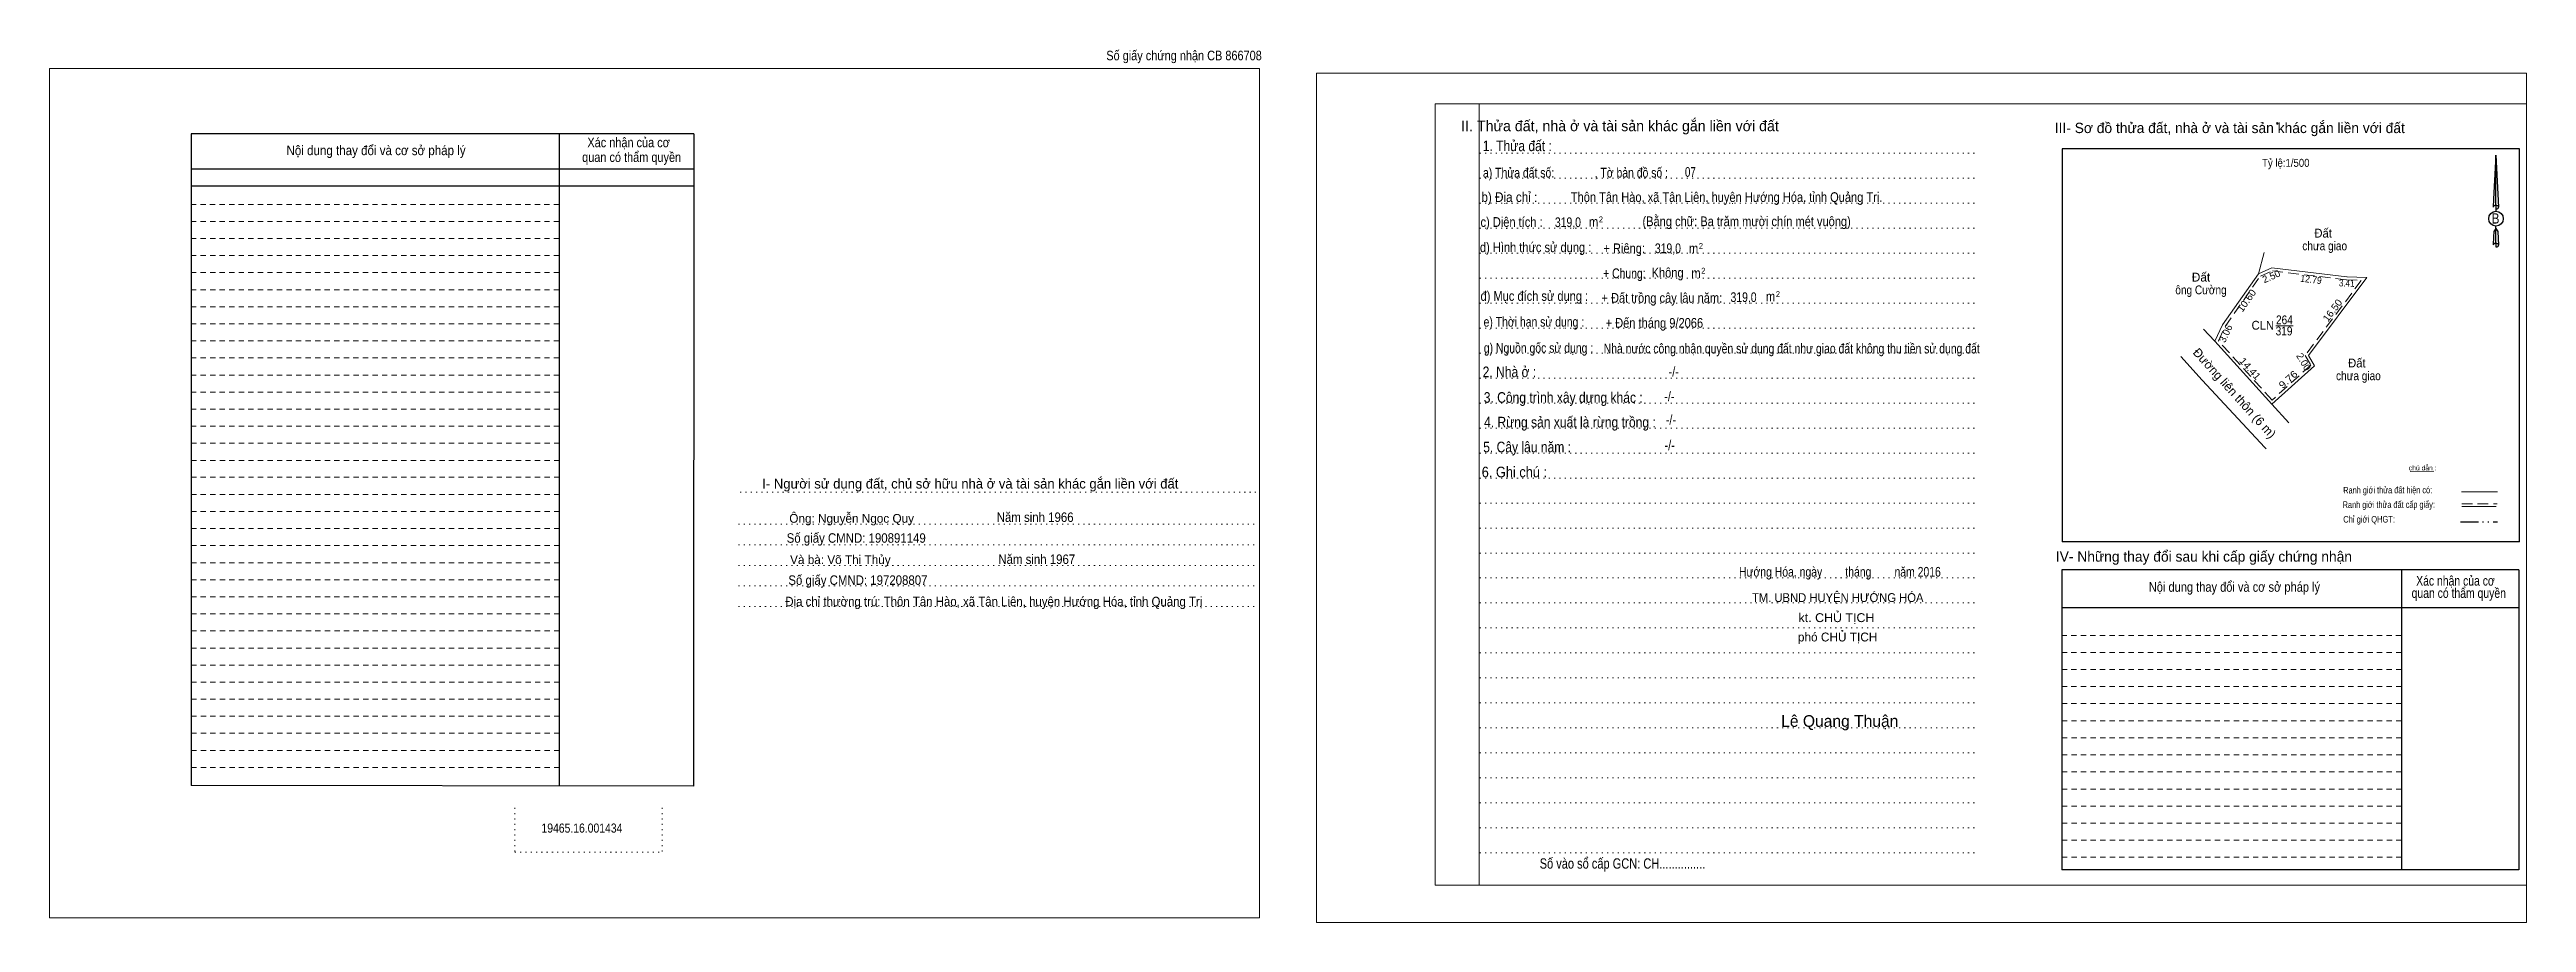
# Model space of a CAD drawing. Header units: metres. Extents: x 547674 to 548748, y 1838398 to 1838573.
# Drawn here: x 547673.5 to 548093.6, y 1838398.1 to 1838546 of the extents above; entities that cross this region are included whole.
import ezdxf
from ezdxf.enums import TextEntityAlignment as Align

# ---------------------------------------------------------------- set-up
doc = ezdxf.new("R2010")
doc.units = ezdxf.units.M
doc.header["$LTSCALE"] = 0.6
doc.header["$PDMODE"] = 32
doc.header["$PDSIZE"] = 0.3
for name, pattern in [('DASH_DOUBLE_DOT', [9.2, 5, -1.2, 0.3, -1.2, 0.3, -1.2]), ('DOTTED', [1.5, 0.3, -1.2]), ('MEDIUM_DASHED', [4.5, 3, -1.5]), ('SHORT_DASHED', [2.7, 1.5, -1.2])]:
    doc.linetypes.add(name, pattern=pattern)
for name, color, linetype, lineweight in [('1', 7, 'DOTTED', 13), ('12', 7, 'Continuous', 25), ('18', 7, 'Continuous', 13), ('2', 7, 'SHORT_DASHED', 13), ('28', 7, 'Continuous', 25), ('3', 7, 'Continuous', 13), ('63', 7, 'Continuous', 13), ('7', 7, 'Continuous', 13)]:
    doc.layers.add(name, color=color, linetype=linetype, lineweight=lineweight)
doc.layers.add('40', color=7, linetype='Continuous')

msp = doc.modelspace()

# ---------------------------------------------------------------- texts
at = {"layer": '12'}
for s, height, width, p in [('Tỷ lệ:1/500', 1.35, 0.9, (548052.82, 1838526.16)), ('B', 1.728, 0.85, (548088.405, 1838516.54))]:
    msp.add_text(s, height=height, dxfattribs=dict(at, width=width)).set_placement(p, align=Align.CENTER)
msp.add_text('chú dẫn :', height=0.8306, rotation=359.974, dxfattribs=at).set_placement((548076.0398, 1838474.6988), align=Align.CENTER)
for s, height, width, p in [('Ranh giới thửa đất hiện có:', 1.128, 0.8, (548070.1087, 1838470.7975)), ('Chỉ giới QHGT:', 1.123, 0.85, (548066.9587, 1838465.8504)), ('Ranh giới thửa đất cấp giấy:', 1.123, 0.8, (548070.2937, 1838468.3382))]:
    msp.add_text(s, height=height, rotation=0.135, dxfattribs=dict(at, width=width)).set_placement(p, align=Align.CENTER)
at = {"layer": '18'}
for s, height, p in [('II. Thửa đất, nhà ở và tài sản khác gắn liền với đất', 1.8, (547939.9, 1838532.2)), ('phó CHỦ TỊCH', 1.5, (547976.81, 1838445.7)), ('Lê Quang Thuận', 1.98, (547977.175, 1838431.22))]:
    msp.add_text(s, height=height, dxfattribs=at).set_placement(p, align=Align.CENTER)
for s, height, width, p in [('1. Thửa đất :', 1.8, 0.85, (547922.485, 1838528.82)), ('a) Thửa đất số:              , Tờ bản đồ số : ', 1.65, 0.8, (547932.595, 1838524.34)), ('07', 1.65, 0.75, (547951.835, 1838524.46)), ('b) Địa chỉ : ', 1.65, 0.9, (547921.41, 1838520.2)), (' Thôn Tân Hào, xã Tân Liên, huyện Hướng Hóa, tỉnh Quảng Trị.', 1.65, 0.85, (547957.72, 1838520.2)), ('c) Diện tích :                                                   ', 1.65, 0.85, (547934.795, 1838515.98)), ('319,0', 1.65, 0.8, (547931.065, 1838515.94)), (' m', 1.65, 0.85, (547935.165, 1838516.02)), ('2', 1, 0.75, (547936.665, 1838516.74)), ('(Bằng chữ: Ba trăm mười chín mét vuông)', 1.65, 0.85, (547961.375, 1838516.1)), ('d) Hình thức sử dụng :', 1.65, 0.85, (547925.585, 1838511.7)), ('+ Riêng: ', 1.65, 0.85, (547940.875, 1838511.52)), ('319,0', 1.65, 0.8, (547948.025, 1838511.52)), ('2', 1, 0.75, (547953.625, 1838512.24)), ('       + Chung:', 1.65, 0.8, (547938.925, 1838507.28)), ('Không', 1.65, 0.85, (547947.975, 1838507.4)), (' m', 1.65, 0.85, (547952.125, 1838511.52)), ('2', 1, 0.75, (547954.035, 1838508.05)), ('đ) Mục đích sử dụng :', 1.65, 0.85, (547925.375, 1838503.44)), ('+ Đất trồng cây lâu năm:', 1.65, 0.85, (547946.995, 1838503.12)), (' m', 1.65, 0.85, (547952.525, 1838507.33)), (' m', 1.65, 0.85, (547965.175, 1838503.36)), ('2', 1, 0.75, (547966.685, 1838504.08)), ('e) Thời hạn sử dụng :', 1.65, 0.8, (547925.29, 1838499.06)), ('+ Đến tháng 9/2066', 1.65, 0.85, (547945.73, 1838498.88)), ('g) Nguồn gốc sử dụng :', 1.65, 0.8, (547926.075, 1838494.64)), ('Nhà nước công nhận quyền sử dụng đất như giao đất không thu tiền sử dụng đất', 1.65, 0.8, (547969.025, 1838494.54)), ('2. Nhà ở :', 1.8, 0.85, (547921.145, 1838490.5)), ('3. Công trình xây dựng khác :', 1.8, 0.85, (547930.27, 1838486.16)), ('4. Rừng sản xuất là rừng trồng :', 1.8, 0.85, (547931.405, 1838481.98)), ('5. Cây lâu năm :', 1.8, 0.85, (547924.145, 1838477.76)), ('6. Ghi chú :', 1.8, 0.9, (547921.985, 1838473.52)), ('Hướng Hóa, ngày        tháng        năm 2016', 1.65, 0.8, (547977.195, 1838456.68)), ('TM. UBND HUYỆN HƯỚNG HÓA', 1.5, 0.95, (547976.825, 1838452.38)), ('kt. CHỦ TỊCH', 1.5, 1.05, (547976.615, 1838448.98)), ('19465.16.001434', 1.55, 0.85, (547763.835, 1838413.28)), ('Số vào sổ cấp GCN: CH...............', 1.75, 0.8, (547940.32, 1838407.18))]:
    msp.add_text(s, height=height, dxfattribs=dict(at, width=width)).set_placement(p, align=Align.CENTER)
at = {"layer": '2'}
for s, width, p in [('Nội dung thay đổi và cơ sở pháp lý', 0.9, (547728.92, 1838528.14)), ('Nội dung thay đổi và cơ sở pháp lý', 0.9, (547728.92, 1838528.14)), ('Xác nhận của cơ', 0.85, (547771.755, 1838529.48)), ('Xác nhận của cơ', 0.85, (547771.755, 1838529.48)), (' quan có thẩm quyền', 0.85, (547772.01, 1838526.98)), (' quan có thẩm quyền', 0.85, (547772.01, 1838526.98))]:
    msp.add_text(s, height=1.63, dxfattribs=dict(at, width=width)).set_placement(p, align=Align.CENTER)
at = {"layer": '28'}
for s, height, width, p in [('-/-', 1.65, 0.85, (547949.015, 1838490.6)), ('-/-', 1.65, 0.85, (547948.275, 1838486.42)), ('-/-', 1.65, 0.85, (547948.535, 1838482.48)), ('-/-', 1.65, 0.85, (547948.325, 1838478.14)), ('Năm sinh 1966', 1.61, 0.9, (547840.705, 1838465.96)), ('Số giấy CMND: 190891149', 1.61, 0.9, (547810.36, 1838462.43)), ('Năm sinh 1967', 1.61, 0.9, (547840.98, 1838458.83)), ('Số giấy CMND: 197208807', 1.61, 0.9, (547810.645, 1838455.29)), ('Nội dung thay đổi và cơ sở pháp lý', 1.65, 0.85, (548044.11, 1838454.12)), (' quan có thẩm quyền', 1.65, 0.8, (548081.915, 1838453.08)), ('Xác nhận của cơ', 1.65, 0.8, (548081.6, 1838455.16)), ('Địa chỉ thường trú: Thôn Tân Hào, xã Tân Liên, huyện Hướng Hóa, tỉnh Quảng Trị', 1.61, 0.9, (547833.695, 1838451.66))]:
    msp.add_text(s, height=height, dxfattribs=dict(at, width=width)).set_placement(p, align=Align.CENTER)
for s, height, p in [('I- Người sử dụng đất, chủ sở hữu nhà ở và tài sản khác gắn liền với đất', 1.653, (547829.71, 1838471.62)), ('Ông: Nguyễn Ngọc Quy', 1.49, (547809.585, 1838465.82)), ('Và bà: Võ Thị Thủy', 1.49, (547807.67, 1838458.82)), ('IV- Những thay đổi sau khi cấp giấy chứng nhận', 1.75, (548038.935, 1838459.22))]:
    msp.add_text(s, height=height, dxfattribs=at).set_placement(p, align=Align.CENTER)
at = {"layer": '3'}
for s, width, p in [('chưa giao', 0.85, (548059.42, 1838512.01)), ('Đất ', 0.95, (548059.42, 1838514.17)), ('ông Cường', 0.85, (548038.44, 1838504.55)), ('264', 0.85, (548052.585, 1838499.47)), ('CLN', 0.95, (548048.92, 1838498.55)), ('319', 0.85, (548052.525, 1838497.58)), ('Đất ', 0.95, (548065.14, 1838492.15)), ('chưa giao', 0.85, (548065.14, 1838489.99))]:
    msp.add_text(s, height=1.5, dxfattribs=dict(at, width=width)).set_placement(p, align=Align.CENTER)
msp.add_text('Đất', height=1.5, dxfattribs=at).set_placement((548038.44, 1838506.71), align=Align.CENTER)
for s, rotation, width, p in [('10.60', 54.871, 1.05, (548046.6687, 1838503.1347)), ('12.79', 353.042, 0.9, (548057.0373, 1838506.4806)), ('3.41', 357.985, 0.85, (548063.1389, 1838505.8539)), ('16.50', 53.179, 1.05, (548061.2242, 1838501.4654)), ('14.41', 312.132, 1.1, (548046.3303, 1838491.5425)), ('9.76', 42.009, 1.15, (548053.6235, 1838489.6641))]:
    msp.add_text(s, height=1.2, rotation=rotation, dxfattribs=dict(at, width=width)).set_placement(p, align=Align.CENTER)
for s, height, rotation, p in [('2.50', 1.2, 23.8, (548050.5979, 1838507.0418)), ('3.06', 1.2, 64.859, (548043.1699, 1838497.6501)), ('Đường liên thôn (6 m)', 1.5, 312.132, (548043.5666, 1838487.2881)), ('2.00', 1.2, 300.277, (548055.3267, 1838492.8025))]:
    msp.add_text(s, height=height, rotation=rotation, dxfattribs=at).set_placement(p, align=Align.CENTER)
at = {"layer": '40', "width": 0.85}
msp.add_text('Số giấy chứng nhận CB 866708', height=1.63, dxfattribs=at).set_placement((547865.96, 1838544.22), align=Align.CENTER)
at = {"layer": '63'}
msp.add_text('III- Sơ đồ thửa đất, nhà ở và tài sản khác gắn liền với đất', height=1.75, dxfattribs=at).set_placement((548043.325, 1838531.88), align=Align.CENTER)
at = {"layer": '7', "width": 0.8}
msp.add_text('319,0', height=1.65, dxfattribs=at).set_placement((547960.855, 1838503.24), align=Align.CENTER)

# ---------------------------------------------------------------- linework, layer by layer
at = {"layer": '1', "linetype": 'Continuous'}
for p, q in [((547908.54, 1838536.86), (548093.64, 1838536.86)), ((547908.54, 1838536.86), (547908.54, 1838404.36)), ((548093.64, 1838536.86), (548093.64, 1838403.26)), ((547908.54, 1838404.36), (548093.64, 1838404.36))]:
    msp.add_line(p, q, dxfattribs=at)
at = {"layer": '1'}
for p, q in [((547916.04, 1838536.86), (547916.04, 1838404.36)), ((547916.12, 1838528.46), (548000.66, 1838528.46)), ((547916.12, 1838524.22), (548000.66, 1838524.22)), ((547916.12, 1838520), (548000.66, 1838520)), ((547916.12, 1838515.76), (548000.66, 1838515.76)), ((547916.12, 1838511.52), (548000.66, 1838511.52)), ((547916.12, 1838507.28), (548000.66, 1838507.28)), ((547916.12, 1838503.04), (548000.66, 1838503.04)), ((547916.12, 1838498.82), (548000.66, 1838498.82)), ((547916.12, 1838494.58), (548000.66, 1838494.58)), ((547916.12, 1838490.34), (548000.66, 1838490.34)), ((547916.12, 1838486.1), (548000.66, 1838486.1)), ((547916.12, 1838481.88), (548000.66, 1838481.88)), ((547916.12, 1838477.64), (548000.66, 1838477.64)), ((547916.12, 1838473.4), (548000.66, 1838473.4)), ((547790.68, 1838471), (547878.73, 1838471)), ((547916.12, 1838469.16), (548000.66, 1838469.16)), ((547790.38, 1838465.6), (547878.43, 1838465.6)), ((547916.12, 1838464.92), (548000.66, 1838464.92)), ((547790.38, 1838462.1), (547878.43, 1838462.1)), ((547790.38, 1838458.6), (547878.43, 1838458.6)), ((547916.12, 1838460.68), (548000.66, 1838460.68)), ((547790.38, 1838455.1), (547878.43, 1838455.1)), ((547916.12, 1838456.46), (548000.66, 1838456.46)), ((547790.38, 1838451.6), (547878.43, 1838451.6)), ((547916.12, 1838452.22), (548000.66, 1838452.22)), ((547916.12, 1838447.98), (548000.66, 1838447.98)), ((547916.12, 1838443.74), (548000.66, 1838443.74)), ((547916.12, 1838439.52), (548000.66, 1838439.52)), ((547916.12, 1838435.28), (548000.66, 1838435.28)), ((547916.12, 1838431.04), (548000.66, 1838431.04)), ((547916.12, 1838426.8), (548000.66, 1838426.8)), ((547916.12, 1838422.56), (548000.66, 1838422.56)), ((547752.45, 1838417.48), (547752.45, 1838409.96)), ((547777.44, 1838417.48), (547777.44, 1838409.96)), ((547916.12, 1838418.34), (548000.66, 1838418.34)), ((547916.12, 1838414.1), (548000.66, 1838414.1)), ((547752.45, 1838409.96), (547777.44, 1838409.96)), ((547916.12, 1838409.86), (548000.66, 1838409.86))]:
    msp.add_line(p, q, dxfattribs=at)
at = {"layer": '1', "linetype": 'Continuous'}
for points in [[(547673.54, 1838398.82), (547878.74, 1838398.82), (547878.74, 1838542.82), (547673.54, 1838542.82)], [(547673.54, 1838542.82), (547878.74, 1838542.82), (547878.74, 1838398.82), (547673.54, 1838398.82)], [(547673.54, 1838398.82), (547878.74, 1838398.82), (547878.74, 1838542.82), (547673.54, 1838542.82)], [(547888.44, 1838398.06), (548093.64, 1838398.06), (548093.64, 1838542.06), (547888.44, 1838542.06)], [(547916.04, 1838536.86), (548093.64, 1838536.86), (548093.64, 1838404.36), (547916.04, 1838404.36)]]:
    msp.add_lwpolyline(points, close=True, dxfattribs=at)
at = {"layer": '12'}
for p, q in [((548092.44, 1838529.2), (548014.91, 1838529.2)), ((548088.45, 1838528.16), (548088.92, 1838519.32)), ((548088.45, 1838528.16), (548088.92, 1838519.32)), ((548088.45, 1838528.16), (548088.92, 1838519.32)), ((548088.07, 1838520.7), (548088, 1838519.34)), ((548088.45, 1838519.62), (548088.45, 1838519.28)), ((548088.45, 1838519.28), (548088.45, 1838519.02)), ((548088.45, 1838519.02), (548088.45, 1838518.68)), ((548088.45, 1838519.02), (548088.45, 1838518.68)), ((548088.45, 1838519.02), (548088.45, 1838518.68)), ((548088.92, 1838519.32), (548088.92, 1838519.34)), ((548088.45, 1838515.7), (548088.45, 1838516.1)), ((548088.45, 1838515.7), (548088.45, 1838516.1)), ((548088.45, 1838515.7), (548088.45, 1838516.1)), ((548088.45, 1838515.7), (548088.8, 1838515.22)), ((548088.45, 1838515.7), (548088.8, 1838515.22)), ((548088.45, 1838515.7), (548088.8, 1838515.22)), ((548088.45, 1838513.2), (548088.45, 1838512.86)), ((548088.8, 1838515.22), (548088.92, 1838512.9)), ((548088.8, 1838515.22), (548088.92, 1838512.9)), ((548088.8, 1838515.22), (548088.92, 1838512.9)), ((548088.45, 1838512.86), (548088.45, 1838512.6)), ((548088.92, 1838512.9), (548088.92, 1838512.92))]:
    msp.add_line(p, q, dxfattribs=at)
at = {"layer": '12', "lineweight": 13}
for p, q in [((548073.89, 1838474.5), (548077.93, 1838474.54)), ((548082.62, 1838471.08), (548088.71, 1838471.08)), ((548082.66, 1838468.6), (548088.52, 1838468.6)), ((548082.66, 1838468.6), (548088.52, 1838468.6))]:
    msp.add_line(p, q, dxfattribs=at)
at = {"layer": '12', "linetype": 'MEDIUM_DASHED', "lineweight": 13}
msp.add_line((548082.66, 1838469.04), (548088.66, 1838469.04), dxfattribs=at)
at = {"layer": '12', "linetype": 'DASH_DOUBLE_DOT'}
msp.add_line((548082.48, 1838465.98), (548088.72, 1838465.98), dxfattribs=at)
at = {"layer": '12'}
for points in [[(548088.45, 1838519.62), (548088.45, 1838528.16), (548088.07, 1838520.7)], [(548088.45, 1838513.2), (548088.45, 1838515.7), (548088.12, 1838515.22), (548088.07, 1838514.28), (548088, 1838512.92)]]:
    msp.add_lwpolyline(points, dxfattribs=at)
msp.add_ellipse((548088.4711, 1838517.3647), major_axis=(0, 1.258), ratio=0.983453, dxfattribs=at)
for centre, start_param, end_param in [((548088.4715, 1838519.3032), 1.57079633, 3.07445202), ((548088.4715, 1838519.3032), 0.06714063, 1.57079633), ((548088.4715, 1838519.3032), 4.71238898, 6.28318531), ((548088.4715, 1838512.8827), 2.49106941, 3.07427841), ((548088.4715, 1838512.8827), 1.57079633, 2.49106941), ((548088.4715, 1838512.8827), 0.06714063, 1.57079633), ((548088.4715, 1838512.8827), 4.71238898, 6.28318531)]:
    msp.add_ellipse(centre, major_axis=(0.4535, 0), ratio=0.655448, start_param=start_param, end_param=end_param, dxfattribs=at)
at = {"layer": '2', "linetype": 'Continuous', "lineweight": 25}
for p, q in [((547782.82, 1838531.78), (547697.54, 1838531.78)), ((547697.54, 1838531.78), (547697.54, 1838421.26)), ((547759.97, 1838531.78), (547760, 1838421.18)), ((547782.82, 1838525.74), (547697.66, 1838525.74)), ((547782.82, 1838522.86), (547697.66, 1838522.86))]:
    msp.add_line(p, q, dxfattribs=at)
at = {"layer": '2'}
for p, q in [((547759.97, 1838519.8), (547697.54, 1838519.8)), ((547759.98, 1838516.9), (547697.54, 1838516.9)), ((547759.98, 1838516.9), (547697.54, 1838516.9)), ((547759.98, 1838514), (547697.54, 1838514)), ((547759.98, 1838511.12), (547697.54, 1838511.12)), ((547759.98, 1838508.22), (547697.54, 1838508.22)), ((547759.98, 1838505.32), (547697.54, 1838505.32)), ((547759.98, 1838502.44), (547697.54, 1838502.44)), ((547759.98, 1838499.54), (547697.54, 1838499.54)), ((547759.98, 1838496.66), (547697.54, 1838496.66)), ((547759.98, 1838493.76), (547697.54, 1838493.76)), ((547759.99, 1838490.86), (547697.54, 1838490.86)), ((547759.99, 1838487.98), (547697.54, 1838487.98)), ((547759.99, 1838485.08), (547697.54, 1838485.08)), ((547759.99, 1838482.18), (547697.54, 1838482.18)), ((547760, 1838479.3), (547697.54, 1838479.3)), ((547760, 1838476.4), (547697.54, 1838476.4)), ((547760, 1838473.52), (547697.54, 1838473.52)), ((547760, 1838470.62), (547697.54, 1838470.62)), ((547760, 1838467.72), (547697.54, 1838467.72)), ((547760, 1838464.84), (547697.54, 1838464.84)), ((547760, 1838461.94), (547697.54, 1838461.94)), ((547760, 1838459.04), (547697.54, 1838459.04)), ((547760, 1838456.16), (547697.54, 1838456.16)), ((547760, 1838453.26), (547697.54, 1838453.26)), ((547760, 1838450.36), (547697.54, 1838450.36)), ((547760.01, 1838447.48), (547697.54, 1838447.48)), ((547760.01, 1838444.58), (547697.54, 1838444.58)), ((547760.01, 1838441.7), (547697.54, 1838441.7)), ((548072.42, 1838443.82), (548014.84, 1838443.82)), ((547760.02, 1838438.8), (547697.54, 1838438.8)), ((548072.42, 1838440.94), (548014.84, 1838440.94)), ((548072.42, 1838438.04), (548014.84, 1838438.04)), ((547760.02, 1838435.9), (547697.54, 1838435.9)), ((548072.42, 1838435.16), (548014.84, 1838435.16)), ((547760.02, 1838433.02), (547697.54, 1838433.02)), ((547760.02, 1838430.12), (547697.54, 1838430.12)), ((548072.43, 1838432.26), (548014.84, 1838432.26)), ((548072.44, 1838429.36), (548014.84, 1838429.36)), ((547760.02, 1838427.22), (547697.54, 1838427.22)), ((548072.44, 1838426.48), (548014.84, 1838426.48)), ((547760.02, 1838424.34), (547697.54, 1838424.34)), ((548072.44, 1838423.58), (548014.84, 1838423.58)), ((548072.44, 1838420.68), (548014.84, 1838420.68)), ((548072.45, 1838417.8), (548014.84, 1838417.8)), ((548072.45, 1838414.9), (548014.84, 1838414.9)), ((548072.46, 1838412.02), (548014.84, 1838412.02)), ((548072.46, 1838409.12), (548014.84, 1838409.12))]:
    msp.add_line(p, q, dxfattribs=at)
at = {"layer": '2', "linetype": 'Continuous', "lineweight": 25}
msp.add_lwpolyline([(547782.82, 1838531.78), (547782.76, 1838421.14), (547697.54, 1838421.26)], dxfattribs=at)
at = {"layer": '28'}
for p, q in [((548072.42, 1838457.86), (548072.46, 1838406.98)), ((548092.36, 1838457.86), (548092.32, 1838406.98)), ((548092.35, 1838451.4), (548014.84, 1838451.4)), ((548092.32, 1838406.98), (548014.84, 1838406.98))]:
    msp.add_line(p, q, dxfattribs=at)
at = {"layer": '28', "linetype": 'SHORT_DASHED', "lineweight": 13}
msp.add_line((548072.41, 1838446.72), (548014.84, 1838446.72), dxfattribs=at)
at = {"layer": '28'}
msp.add_lwpolyline([(548092.36, 1838457.86), (548014.84, 1838457.86), (548014.84, 1838406.98)], dxfattribs=at)
at = {"layer": '3'}
for p, q in [((548049.18, 1838511.66), (548048.19, 1838508.03)), ((548050.48, 1838509.04), (548048.19, 1838508.03)), ((548050.48, 1838509.04), (548063.18, 1838507.49)), ((548048.19, 1838508.03), (548042.09, 1838499.36)), ((548066.59, 1838507.37), (548056.7, 1838494.16)), ((548038.88, 1838498.63), (548040.73, 1838496.64)), ((548042.09, 1838499.36), (548040.79, 1838496.59)), ((548040.79, 1838496.59), (548050.46, 1838485.9)), ((548051.15, 1838499.19), (548054.06, 1838499.19)), ((548035.02, 1838494.02), (548038.64, 1838490.01)), ((548050.46, 1838485.9), (548057.71, 1838492.43)), ((548056.7, 1838494.16), (548057.71, 1838492.43)), ((548050.46, 1838485.9), (548053.31, 1838482.75))]:
    msp.add_line(p, q, dxfattribs=at)
at = {"layer": '3', "linetype": 'MEDIUM_DASHED'}
msp.add_lwpolyline([(548065.62, 1838506.9), (548056.1, 1838494.19), (548057.07, 1838492.53), (548050.5, 1838486.61), (548041.38, 1838496.68), (548042.52, 1838499.11), (548048.52, 1838507.63), (548050.56, 1838508.53), (548063.14, 1838506.99)], close=True, dxfattribs=at)
at = {"layer": '3'}
for points in [[(548063.22, 1838507.5), (548063.18, 1838507.49), (548066.59, 1838507.37)], [(548038.64, 1838490.02), (548049.28, 1838478.55), (548049.47, 1838478.34)]]:
    msp.add_lwpolyline(points, dxfattribs=at)
at = {"layer": '63', "lineweight": 25}
for p, q in [((548014.91, 1838529.2), (548014.91, 1838462.56)), ((548092.44, 1838462.56), (548092.44, 1838529.2)), ((548092.44, 1838462.56), (548014.91, 1838462.56))]:
    msp.add_line(p, q, dxfattribs=at)
at = {"layer": '63'}
msp.add_point((548051.38, 1838533.52), dxfattribs=at)

msp.set_redraw_order([(e.dxf.handle, doc.entitydb.next_handle()) for e in msp.query("TEXT MTEXT ATTDEF DIMENSION ARC_DIMENSION")])  # texts and dimensions are drawn at this point

doc.saveas('drawing.dxf')
